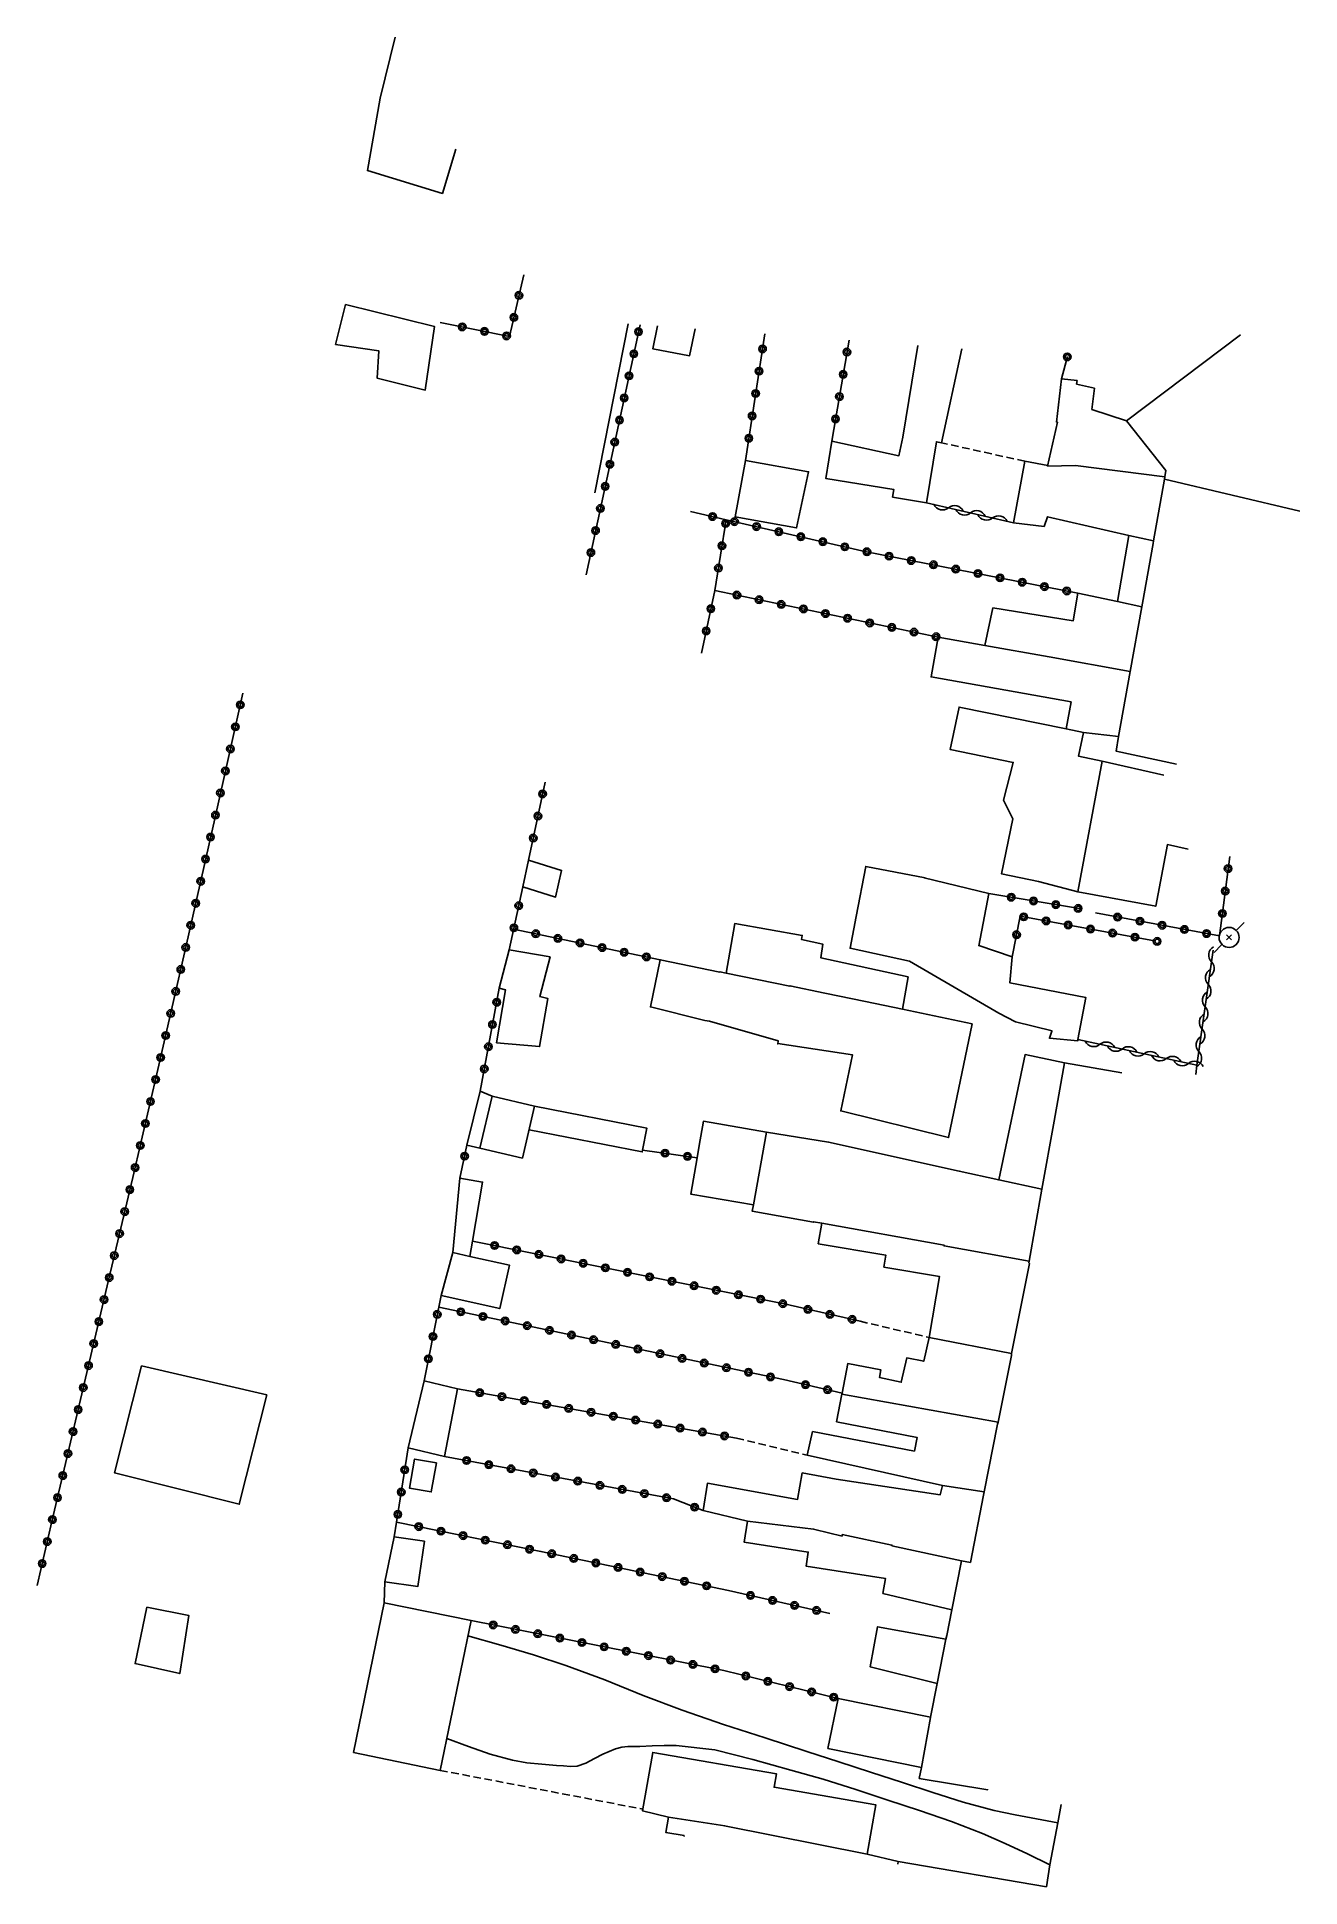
# Model space of a CAD drawing. Header units: millimetres. Extents: x 139000 to 140000, y 129196 to 129988.
# Drawn here: x 139387 to 139470.8, y 129783.4 to 129906.2 of the extents above; entities that cross this region are included whole.
import ezdxf

# ---------------------------------------------------------------- set-up
doc = ezdxf.new("R2010")
doc.units = ezdxf.units.MM
doc.linetypes.add('DASHED', pattern=[0.75, 0.5, -0.25])
doc.layers.get('0').update_dxf_attribs({"linetype": 'CONTINUOUS'})
for name, color, linetype in [('W0014', 7, 'CONTINUOUS'), ('W0017', 7, 'CONTINUOUS'), ('W0101', 7, 'CONTINUOUS'), ('W0104', 1, 'CONTINUOUS'), ('W0112', 1, 'DASHED'), ('W0303', 7, 'CONTINUOUS'), ('W0310', 3, 'CONTINUOUS'), ('W0323', 7, 'CONTINUOUS'), ('W0473', 7, 'CONTINUOUS'), ('W1102', 7, 'CONTINUOUS')]:
    doc.layers.add(name, color=color, linetype=linetype)

# ---------------------------------------------------------------- blocks, each defined once
blk = doc.blocks.new('T473')
for p, q in [((-0.166667, 0.166667), (0.166667, -0.166667)), ((-0.166667, -0.166667), (0.166667, 0.166667)), ((0.500001, 0.500001), (1.000002, 1.000002)), ((-1.000002, -1.000002), (-0.500001, -0.500001))]:
    blk.add_line(p, q)
blk.add_ellipse((0, 0), major_axis=(0.471405, 0.471405), ratio=1, start_param=5.4977871438, end_param=11.780972451)
blk = doc.blocks.new('t323o')
at = {"color": 0, "linetype": 'Continuous'}
for radius in [0.25, 0.15]:
    blk.add_circle((0, 0), radius, dxfattribs=at)
blk = doc.blocks.new('t310o')
at = {"color": 0, "linetype": 'Continuous'}
for centre, start, end in [((-0.5, 0.38), 216.8699, 323.1304), ((0.5, -0.37), 36.8699, 143.1303)]:
    blk.add_arc(centre, 0.625, start, end, dxfattribs=at)

msp = doc.modelspace()

# ---------------------------------------------------------------- linework, layer by layer
at = {"layer": 'W0014'}
for points in [[(139463.95, 129837.99), (139463.89, 129837.37)], [(139454.95, 129788.92), (139454.72, 129787.69), (139454.2, 129784.92), (139453.98, 129783.44)]]:
    msp.add_lwpolyline(points, dxfattribs=at)
at = {"layer": 'W0017'}
for points in [[(139454.72, 129787.69), (139453.31, 129787.96), (139451.9, 129788.22), (139450.49, 129788.52), (139448.45, 129789.08), (139446.43, 129789.72), (139444.41, 129790.38), (139442.3, 129791.05), (139440.19, 129791.75), (139438.08, 129792.44), (139435.31, 129793.33), (139432.55, 129794.23), (139429.8, 129795.18), (139427.22, 129796.16), (139424.67, 129797.19), (139422.08, 129798.15), (139419.93, 129798.84), (139417.76, 129799.48), (139415.58, 129800.12)], [(139414.18, 129793.29), (139415.62, 129792.77), (139417.06, 129792.25), (139418.53, 129791.85), (139419.5, 129791.69), (139420.48, 129791.59), (139421.46, 129791.51), (139421.92, 129791.47), (139422.38, 129791.43), (139422.83, 129791.46), (139423.41, 129791.66), (139423.97, 129791.97), (139424.54, 129792.26), (139424.95, 129792.44), (139425.37, 129792.61), (139425.8, 129792.73), (139426.19, 129792.76), (139426.59, 129792.76), (139426.99, 129792.76), (139427.8, 129792.8), (139428.6, 129792.84), (139429.41, 129792.84), (139431.96, 129792.54), (139434.49, 129791.91), (139437, 129791.2), (139439.16, 129790.59), (139441.31, 129789.92), (139443.44, 129789.21), (139445.55, 129788.52), (139447.66, 129787.79), (139449.73, 129787), (139451.23, 129786.33), (139452.72, 129785.63), (139454.2, 129784.92)]]:
    msp.add_lwpolyline(points, dxfattribs=at)
at = {"layer": 'W0101'}
for points in [[(139461.9, 129877.47), (139459.28, 129880.77), (139466.85, 129886.48)], [(139461.8, 129876.9), (139461.83, 129877.05), (139461.9, 129877.47)], [(139461.04, 129872.63), (139461.07, 129872.79), (139461.8, 129876.9)], [(139460.34, 129868.67), (139461.04, 129872.63)], [(139459.53, 129864.13), (139460.29, 129868.41), (139460.34, 129868.67)], [(139462.6, 129857.97), (139458.59, 129858.84), (139458.76, 129859.81), (139459.53, 129864.13)], [(139463.38, 129852.32), (139461.99, 129852.63), (139461.22, 129848.54), (139456.05, 129849.5), (139457.67, 129858.17), (139461.76, 129857.24)], [(139454.48, 129834.28), (139455.16, 129838.14), (139458.98, 129837.48)], [(139453.67, 129829.75), (139454.48, 129834.28)], [(139452.83, 129824.98), (139453.67, 129829.75)], [(139451.64, 129818.73), (139451.66, 129818.86), (139452.84, 129824.82), (139452.81, 129824.86), (139452.83, 129824.98)], [(139450.73, 129814.16), (139450.73, 129814.16), (139450.76, 129814.3), (139451.64, 129818.73)], [(139449.8, 129809.44), (139449.84, 129809.66), (139450.73, 129814.16)], [(139448.92, 129804.98), (139448.92, 129804.98), (139449.8, 129809.44)], [(139447.35, 129800.14), (139447.68, 129801.83), (139448.33, 129805.1), (139448.92, 129804.98)], [(139446.28, 129794.7), (139446.28, 129794.7), (139446.28, 129794.72), (139446.72, 129796.94), (139447.3, 129799.89), (139447.35, 129800.14)], [(139444.1, 129784.95), (139444.13, 129785.12), (139453.98, 129783.44)]]:
    msp.add_lwpolyline(points, dxfattribs=at)
at = {"layer": 'W0104'}
for points in [[(139414.78, 129898.79), (139413.89, 129895.86), (139408.91, 129897.37), (139409.76, 129902.19), (139410.75, 129906.24)], [(139430.67, 129886.87), (139430.29, 129885.08), (139427.86, 129885.54), (139428.15, 129887.06)], [(139448.35, 129885.55), (139447, 129879.31), (139446.67, 129879.38), (139446.01, 129875.33), (139443.76, 129875.7), (139443.84, 129876.21), (139439.32, 129876.94), (139439.72, 129879.41), (139444.18, 129878.45), (139444.45, 129879.69), (139445.43, 129885.77)], [(139461.07, 129872.79), (139459.43, 129873.16), (139454.03, 129874.4), (139453.81, 129873.75), (139451.79, 129873.99), (139452.53, 129878.08), (139454.05, 129877.8), (139454.04, 129877.76), (139454.71, 129880.67), (139454.64, 129880.68), (139454.97, 129883.56), (139456, 129883.44), (139455.97, 129883.2), (139457.15, 129882.93), (139456.99, 129881.52), (139459.28, 129880.77)], [(139461.83, 129877.05), (139455.89, 129877.8), (139454.04, 129877.76)], [(139458.68, 129868.76), (139459.43, 129873.16)], [(139449.88, 129865.85), (139450.42, 129868.34), (139455.74, 129867.48), (139456.04, 129869.33), (139458.68, 129868.76), (139460.29, 129868.41)], [(139455.28, 129860.31), (139455.6, 129862.11), (139446.31, 129863.76), (139446.78, 129866.4), (139449.88, 129865.85), (139454.15, 129865.09), (139459.53, 129864.13)], [(139456.05, 129849.5), (139453.45, 129850.19), (139450.99, 129850.69), (139451.74, 129854.34), (139451.11, 129855.59), (139451.76, 129858.09), (139447.59, 129858.94), (139448.17, 129861.76), (139455.28, 129860.31), (139456.42, 129860.08), (139456.1, 129858.5), (139457.67, 129858.17)], [(139458.76, 129859.81), (139456.42, 129860.08)], [(139450.8, 129841.44), (139444.88, 129844.9), (139440.94, 129845.75), (139441.35, 129847.86), (139441.98, 129851.18), (139445.92, 129850.42), (139445.86, 129850.42), (139450.15, 129849.38), (139449.48, 129845.92), (139449.48, 129845.94), (139451.7, 129845.18), (139451.53, 129843.46), (139456.59, 129842.48), (139456.06, 129839.7), (139456.04, 129839.6), (139454.17, 129839.78), (139454.33, 129840.26), (139454.34, 129840.27), (139451.91, 129840.86)], [(139432.72, 129844.11), (139433.29, 129847.39), (139437.77, 129846.61), (139437.72, 129846.33), (139439.14, 129846.02), (139438.99, 129845.12), (139444.79, 129843.85), (139444.42, 129841.7)], [(139451.91, 129840.86), (139450.8, 129841.44)], [(139450.8, 129830.37), (139452.55, 129838.69), (139455.16, 129838.14)], [(139416.38, 129832.48), (139415.51, 129832.69), (139416.39, 129836.27), (139417.18, 129835.93)], [(139420, 129835.27), (139427.46, 129833.8), (139427.17, 129832.36), (139427.15, 129832.23), (139419.64, 129833.7)], [(139434.52, 129828.71), (139430.37, 129829.43), (139430.79, 129831.85), (139430.93, 129832.65), (139431.21, 129834.27), (139435.39, 129833.54)], [(139452.83, 129824.98), (139447.18, 129825.99), (139447.19, 129826.04), (139439.06, 129827.5), (139438.52, 129827.6), (139438.52, 129827.57), (139434.45, 129828.3), (139434.52, 129828.71), (139435.39, 129833.54), (139439.51, 129832.89), (139439.51, 129832.89), (139448.18, 129830.96), (139448.18, 129830.95), (139450.8, 129830.37), (139453.67, 129829.75)], [(139414.58, 129825.56), (139415.05, 129830.48)], [(139415.05, 129830.48), (139416.55, 129830.23), (139415.88, 129826.32), (139415.71, 129825.3)], [(139438.82, 129826.14), (139439.06, 129827.5)], [(139446.18, 129819.92), (139446.87, 129823.97), (139443.18, 129824.59), (139443.31, 129825.38), (139438.82, 129826.14)], [(139447.06, 129810.09), (139438.1, 129812.1), (139438.45, 129813.67), (139445.21, 129812.37), (139445.39, 129813.28), (139440.04, 129814.32), (139440.39, 129816.15), (139440.41, 129816.23), (139440.78, 129818.18), (139442.98, 129817.76), (139442.89, 129817.26), (139444.33, 129816.94), (139444.7, 129818.56), (139445.83, 129818.34), (139446.18, 129819.92), (139451.66, 129818.86)], [(139450.76, 129814.3), (139440.39, 129816.15)], [(139447.68, 129801.83), (139443.12, 129802.93), (139443.28, 129803.92), (139438.02, 129804.74), (139438.16, 129805.67), (139433.91, 129806.33), (139434.13, 129807.73), (139431.19, 129808.43), (139431.47, 129810.24), (139437.46, 129809.17), (139437.77, 129810.93), (139440.02, 129810.52), (139446.91, 129809.47), (139447.06, 129810.09), (139449.84, 129809.66)], [(139434.13, 129807.73), (139438.52, 129807.2), (139438.6, 129807.18), (139440.41, 129806.73), (139440.42, 129806.83), (139443.72, 129806.13), (139443.71, 129806.09), (139448.33, 129805.1)], [(139446.72, 129796.94), (139442.28, 129798.05), (139442.76, 129800.71), (139447.3, 129799.89)], [(139445.67, 129791.38), (139439.47, 129792.64), (139440.15, 129795.96), (139446.28, 129794.72)], [(139450.08, 129789.88), (139450.08, 129789.88), (139445.53, 129790.65), (139445.67, 129791.38), (139446.28, 129794.7)], [(139429.91, 129786.78), (139429.92, 129786.85), (139428.72, 129787.05), (139428.89, 129788.07), (139427.17, 129788.49), (139427.84, 129792.37), (139436.05, 129790.96), (139435.9, 129790.06), (139442.64, 129788.9), (139442.08, 129785.62), (139444.13, 129785.12)], [(139442.08, 129785.62), (139432.61, 129787.5), (139432.62, 129787.5), (139428.89, 129788.07)]]:
    msp.add_lwpolyline(points, dxfattribs=at)
for points in [[(139407.46, 129888.49), (139413.37, 129887.02), (139412.75, 129882.8), (139409.55, 129883.6), (139409.67, 129885.42), (139406.8, 129885.84)], [(139433.99, 129878.13), (139438.18, 129877.38), (139437.39, 129873.65), (139433.31, 129874.38)], [(139419.61, 129851.6), (139421.8, 129850.92), (139421.4, 129849.15), (139419.22, 129849.83)], [(139417.48, 129839.48), (139418.08, 129842.99), (139417.66, 129843.1), (139418.31, 129845.65), (139421.03, 129845.18), (139420.35, 129842.54), (139420.89, 129842.41), (139420.34, 129839.23)], [(139441.96, 129842.21), (139444.42, 129841.7), (139449.03, 129840.73), (139447.47, 129833.19), (139440.32, 129834.96), (139441.09, 129838.68), (139436.15, 129839.42), (139436.14, 129839.39), (139436.17, 129839.6), (139431.61, 129840.92), (139431.3, 129840.96), (139427.69, 129841.86), (139428.34, 129844.99), (139432.3, 129844.17), (139432.3, 129844.19), (139432.72, 129844.11), (139436.95, 129843.23), (139436.95, 129843.26), (139439.26, 129842.78)], [(139416.38, 129832.48), (139417.18, 129835.93), (139420, 129835.27), (139419.2, 129831.82)], [(139414.58, 129825.56), (139415.71, 129825.3), (139418.33, 129824.72), (139417.69, 129821.83), (139413.8, 129822.7)], [(139393.92, 129818.03), (139402.23, 129816.1), (139400.41, 129808.85), (139392.14, 129810.92)], [(139411.62, 129812.58), (139412.67, 129817.03), (139414.89, 129816.51), (139414.02, 129812.02)], [(139413.49, 129811.59), (139413.15, 129809.66), (139411.71, 129809.91), (139412.04, 129811.84)], [(139410.69, 129806.68), (139412.7, 129806.39), (139412.25, 129803.38), (139410.06, 129803.7), (139410.69, 129806.68)], [(139394.27, 129802.02), (139397.07, 129801.45), (139396.46, 129797.61), (139393.5, 129798.27)], [(139407.98, 129792.37), (139410.03, 129802.3), (139415.79, 129801.12), (139413.74, 129791.18)]]:
    msp.add_lwpolyline(points, close=True, dxfattribs=at)
at = {"layer": 'W0112'}
for points in [[(139452.53, 129878.08), (139447, 129879.31)], [(139441.61, 129820.99), (139446.18, 129819.92)], [(139433.4, 129813.24), (139438.1, 129812.1)], [(139413.74, 129791.18), (139427.21, 129788.6)]]:
    msp.add_lwpolyline(points, dxfattribs=at)
at = {"layer": 'W0303'}
msp.add_lwpolyline([(139424.01, 129875.99), (139426.22, 129887.2)], dxfattribs=at)
at = {"layer": 'W0310'}
for points in [[(139446.01, 129875.33), (139451.79, 129873.99)], [(139465.02, 129845.63), (139463.95, 129837.99), (139456.06, 129839.7)]]:
    msp.add_lwpolyline(points, dxfattribs=at)
at = {"layer": 'W0323'}
for points in [[(139419.29, 129890.45), (139418.34, 129886.36), (139413.74, 129887.3)], [(139423.42, 129870.55), (139427, 129887.14)], [(139435.28, 129886.53), (139433.99, 129878.13)], [(139440.87, 129886.11), (139439.72, 129879.41)], [(139455.36, 129885.03), (139454.97, 129883.56)], [(139430.36, 129874.74), (139432.72, 129874.2), (139441.91, 129872.1), (139456.04, 129869.33)], [(139431.96, 129869.51), (139432.72, 129874.2)], [(139431.96, 129869.51), (139431.08, 129865.35)], [(139446.78, 129866.4), (139431.96, 129869.51)], [(139386.99, 129803.45), (139387.98, 129807.69), (139388.97, 129811.93), (139389.96, 129816.17), (139391.65, 129823.35), (139393.34, 129830.53), (139395.01, 129837.71), (139396.91, 129846.03), (139398.78, 129854.35), (139400.65, 129862.68)], [(139419.61, 129851.6), (139420.71, 129856.77)], [(139466.13, 129851.85), (139465.45, 129846.57)], [(139419.22, 129849.83), (139418.31, 129845.65)], [(139456.3, 129848.37), (139450.15, 129849.38)], [(139465.45, 129846.57), (139457.22, 129848.1)], [(139428.34, 129844.99), (139418.61, 129847.03)], [(139451.7, 129845.18), (139452.22, 129847.89), (139461.14, 129846.25)], [(139417.66, 129843.1), (139416.39, 129836.27)], [(139415.51, 129832.69), (139415.05, 129830.48)], [(139430.79, 129831.85), (139427.17, 129832.36)], [(139415.88, 129826.32), (139436.68, 129822.12)], [(139413.8, 129822.7), (139413.65, 129821.93), (139412.67, 129817.03)], [(139436.52, 129817.12), (139413.65, 129821.93)], [(139436.68, 129822.12), (139441.61, 129820.99)], [(139414.89, 129816.51), (139433.4, 129813.24)], [(139436.52, 129817.12), (139440.41, 129816.23)], [(139411.62, 129812.58), (139410.85, 129807.66), (139410.69, 129806.68)], [(139429.23, 129809.2), (139414.02, 129812.02)], [(139431.19, 129808.43), (139429.23, 129809.2)], [(139410.85, 129807.66), (139420.42, 129805.71), (139432.87, 129803.12)], [(139410.06, 129803.7), (139410.03, 129802.3)], [(139432.87, 129803.12), (139439.6, 129801.6)], [(139432.56, 129797.8), (139424.1, 129799.49), (139415.79, 129801.12)], [(139432.56, 129797.8), (139440.15, 129795.96)]]:
    msp.add_lwpolyline(points, dxfattribs=at)
at = {"layer": 'W1102'}
msp.add_lwpolyline([(139461.8, 129876.9), (139470.79, 129874.77)], dxfattribs=at)

# ---------------------------------------------------------------- block references
at = {"layer": 'W0310'}
for p, rotation in [((139447.47, 129874.99), 346.8794554395262), ((139448.93, 129874.65), 346.8794554395262), ((139450.39, 129874.31), 346.8794554395262), ((139464.91, 129844.85), 262.0158323776663), ((139464.7, 129843.36), 262.0158323776663), ((139464.5, 129841.87), 262.0158323776663), ((139464.29, 129840.39), 262.0158323776663), ((139457.52, 129839.38), 167.7566224974077), ((139458.99, 129839.07), 167.7566224974077), ((139464.08, 129838.9), 262.0158323776663), ((139460.45, 129838.75), 167.7566224974077), ((139461.92, 129838.43), 167.7566224974077), ((139463.39, 129838.11), 167.7566224974077)]:
    msp.add_blockref('t310o', p, dxfattribs=dict(at, rotation=rotation))
at = {"layer": 'W0323'}
for p, rotation in [((139418.97, 129889.09), 256.9004711513097), ((139415.21, 129887), 168.4985716499751), ((139418.63, 129887.63), 256.9004711513097), ((139416.68, 129886.7), 168.4985716499751), ((139418.15, 129886.4), 168.4985716499751), ((139426.9, 129886.68), 77.82111690256271), ((139426.59, 129885.21), 77.82111690256271), ((139435.13, 129885.54), 261.2093779048421), ((139440.73, 129885.33), 260.264853881121), ((139455.35, 129885.01), 255.4998332328212), ((139426.27, 129883.75), 77.82111690256271), ((139434.9, 129884.06), 261.2093779048421), ((139440.48, 129883.85), 260.264853881121), ((139425.95, 129882.28), 77.82111690256271), ((139434.67, 129882.58), 261.2093779048421), ((139440.23, 129882.37), 260.264853881121), ((139425.64, 129880.81), 77.82111690256271), ((139434.44, 129881.09), 261.2093779048421), ((139439.97, 129880.89), 260.264853881121), ((139434.22, 129879.61), 261.2093779048421), ((139425.32, 129879.35), 77.82111690256271), ((139425, 129877.88), 77.82111690256271), ((139424.69, 129876.41), 77.82111690256271), ((139424.37, 129874.95), 77.82111690256271), ((139424.05, 129873.48), 77.82111690256271), ((139431.82, 129874.41), 347.1276319725673), ((139432.68, 129873.95), 80.82690788583676), ((139433.28, 129874.07), 347.1256757355645), ((139434.74, 129873.74), 347.1256757355645), ((139432.44, 129872.47), 80.82690788583676), ((139436.21, 129873.4), 347.1256757355645), ((139437.67, 129873.07), 347.1256757355645), ((139439.13, 129872.74), 347.1256757355645), ((139440.59, 129872.4), 347.1256757355645), ((139423.74, 129872.02), 77.82111690256271), ((139432.2, 129870.99), 80.82690788583676), ((139442.06, 129872.07), 348.9062004350627), ((139443.53, 129871.78), 348.9062004350627), ((139445, 129871.49), 348.9062004350627), ((139446.47, 129871.21), 348.9062004350627), ((139447.95, 129870.92), 348.9062004350627), ((139449.42, 129870.63), 348.9062004350627), ((139450.89, 129870.34), 348.9062004350627), ((139452.36, 129870.05), 348.9062004350627), ((139453.83, 129869.76), 348.9062004350627), ((139433.43, 129869.2), 168.1631802794023), ((139434.9, 129868.89), 168.1631802794023), ((139436.37, 129868.58), 168.1631802794023), ((139455.31, 129869.47), 348.9062004350627), ((139431.7, 129868.29), 258.0258674218353), ((139437.84, 129868.28), 168.1631802794023), ((139439.3, 129867.97), 168.1631802794023), ((139440.77, 129867.66), 168.1631802794023), ((139442.24, 129867.35), 168.1631802794023), ((139431.39, 129866.82), 258.0258674218353), ((139443.71, 129867.05), 168.1631802794023), ((139445.18, 129866.74), 168.1631802794023), ((139446.64, 129866.43), 168.1631802794023), ((139400.48, 129861.91), 77.32551302254791), ((139400.15, 129860.45), 77.32551302254791), ((139399.82, 129858.98), 77.32551302254791), ((139399.49, 129857.52), 77.32551302254791), ((139399.16, 129856.06), 77.32551302254791), ((139420.54, 129856), 78.04766014738847), ((139398.83, 129854.59), 77.32551302254791), ((139420.23, 129854.53), 78.04766014738847), ((139398.5, 129853.13), 77.33206502573611), ((139419.92, 129853.07), 78.04766014738847), ((139398.17, 129851.67), 77.33206502573611), ((139397.85, 129850.2), 77.33206502573611), ((139466.02, 129851.04), 262.6720124548169), ((139451.63, 129849.14), 170.607141831144), ((139453.11, 129848.89), 170.607141831144), ((139465.83, 129849.55), 262.6720124548169), ((139397.52, 129848.74), 77.33206502573611), ((139418.95, 129848.58), 257.7995312722668), ((139452.46, 129847.84), 350.0129607043019), ((139454.59, 129848.65), 170.607141831144), ((139456.07, 129848.4), 170.607141831144), ((139458.69, 129847.82), 169.5182434731408), ((139465.64, 129848.06), 262.6720124548169), ((139397.19, 129847.28), 77.33206502573611), ((139418.63, 129847.11), 257.7995312722668), ((139420.08, 129846.72), 168.137174140282), ((139421.55, 129846.41), 168.137174140282), ((139451.99, 129846.65), 79.14274737538648), ((139453.94, 129847.57), 350.0129607043019), ((139455.41, 129847.3), 350.0129607043019), ((139456.89, 129847.03), 350.0129607043019), ((139458.36, 129846.76), 350.0129607043019), ((139459.84, 129846.49), 350.0129607043019), ((139460.17, 129847.55), 169.5182434731408), ((139461.64, 129847.28), 169.5182434731408), ((139463.12, 129847), 169.5182434731408), ((139464.59, 129846.73), 169.5182434731408), ((139396.86, 129845.81), 77.16090964819722), ((139423.02, 129846.11), 168.137174140282), ((139424.48, 129845.8), 168.137174140282), ((139425.95, 129845.49), 168.137174140282), ((139427.42, 129845.18), 168.137174140282), ((139461.31, 129846.21), 350.0129607043019), ((139396.53, 129844.35), 77.16090964819722), ((139396.19, 129842.89), 77.16090964819722), ((139417.49, 129842.17), 259.4887097156665), ((139395.86, 129841.43), 77.16090964819722), ((139417.21, 129840.69), 259.4887097156665), ((139395.53, 129839.96), 77.16090964819722), ((139416.94, 129839.22), 259.4887097156665), ((139395.19, 129838.5), 77.16090964819722), ((139394.86, 129837.04), 76.89825359362439), ((139416.67, 129837.74), 259.4887097156665), ((139394.52, 129835.58), 76.89825359362439), ((139394.18, 129834.12), 76.89825359362439), ((139393.84, 129832.66), 76.89825359362439), ((139415.36, 129831.95), 258.2753586529308), ((139428.66, 129832.15), 171.9831258767172), ((139430.15, 129831.94), 171.9831258767172), ((139393.5, 129831.19), 76.89825359362439), ((139393.15, 129829.73), 76.7550323452854), ((139392.81, 129828.27), 76.7550323452854), ((139392.47, 129826.81), 76.7550323452854), ((139417.35, 129826.02), 348.5682519459396), ((139418.82, 129825.73), 348.5682519459396), ((139392.12, 129825.35), 76.7550323452854), ((139420.29, 129825.43), 348.5682519459396), ((139421.76, 129825.13), 348.5682519459396), ((139423.23, 129824.84), 348.5682519459396), ((139424.7, 129824.54), 348.5682519459396), ((139391.78, 129823.89), 76.7550323452854), ((139426.17, 129824.24), 348.5682519459396), ((139427.64, 129823.94), 348.5682519459396), ((139429.12, 129823.65), 348.5682519459396), ((139430.59, 129823.35), 348.5682519459396), ((139391.44, 129822.43), 76.77193288531123), ((139432.06, 129823.05), 348.5682519459396), ((139433.53, 129822.75), 348.5682519459396), ((139435, 129822.46), 348.5682519459396), ((139436.47, 129822.16), 348.5682519459396), ((139391.09, 129820.97), 76.77193288531123), ((139413.55, 129821.45), 258.6990642732171), ((139415.11, 129821.62), 168.1084386261924), ((139416.58, 129821.31), 168.1084386261924), ((139418.05, 129821.01), 168.1084386261924), ((139419.52, 129820.7), 168.1084386261924), ((139438.14, 129821.78), 347.1505515612811), ((139439.6, 129821.45), 347.1505515612811), ((139441.07, 129821.12), 347.1505515612811), ((139390.75, 129819.51), 76.77193288531123), ((139413.26, 129819.98), 258.6990642732171), ((139420.99, 129820.39), 168.1084386261924), ((139422.45, 129820.08), 168.1084386261924), ((139423.92, 129819.77), 168.1084386261924), ((139425.39, 129819.46), 168.1084386261924), ((139412.96, 129818.5), 258.6990642732171), ((139426.86, 129819.15), 168.1084386261924), ((139428.33, 129818.84), 168.1084386261924), ((139429.79, 129818.53), 168.1084386261924), ((139431.26, 129818.22), 168.1084386261924), ((139390.41, 129818.05), 76.77193288531123), ((139432.73, 129817.91), 168.1084386261924), ((139434.2, 129817.61), 168.1084386261924), ((139435.66, 129817.3), 168.1084386261924), ((139390.06, 129816.59), 76.77193288531123), ((139416.37, 129816.25), 349.9844273076633), ((139417.84, 129815.99), 349.9844273076633), ((139419.32, 129815.73), 349.9844273076633), ((139437.98, 129816.78), 347.0937593072371), ((139439.45, 129816.45), 347.0937593072371), ((139389.72, 129815.13), 76.84462050737446), ((139420.8, 129815.47), 349.9844273076633), ((139422.27, 129815.21), 349.9844273076633), ((139423.75, 129814.95), 349.9844273076633), ((139425.23, 129814.69), 349.9844273076633), ((139389.38, 129813.67), 76.84462050737446), ((139426.71, 129814.43), 349.9844273076633), ((139428.18, 129814.17), 349.9844273076633), ((139429.66, 129813.9), 349.9844273076633), ((139431.14, 129813.64), 349.9844273076633), ((139432.61, 129813.38), 349.9844273076633), ((139389.04, 129812.21), 76.84462050737446), ((139411.39, 129811.13), 261.0476821401871), ((139415.49, 129811.75), 169.4768224764722), ((139416.97, 129811.47), 169.4768224764722), ((139418.44, 129811.2), 169.4768224764722), ((139419.92, 129810.92), 169.4768224764722), ((139388.7, 129810.75), 76.84162505576387), ((139411.16, 129809.65), 261.0476821401871), ((139421.39, 129810.65), 169.4768224764722), ((139422.87, 129810.38), 169.4768224764722), ((139424.34, 129810.1), 169.4768224764722), ((139425.82, 129809.83), 169.4768224764722), ((139388.35, 129809.29), 76.84162505576387), ((139427.29, 129809.55), 169.4768224764722), ((139428.76, 129809.28), 169.4768224764722), ((139430.62, 129808.65), 158.8338397567716), ((139388.01, 129807.83), 76.84162505576387), ((139410.93, 129808.17), 261.0476821401871), ((139412.32, 129807.36), 348.4991513069913), ((139387.67, 129806.37), 76.85743437299628), ((139413.79, 129807.06), 348.4991513069913), ((139415.26, 129806.76), 348.4991513069913), ((139416.73, 129806.46), 348.4991513069913), ((139418.2, 129806.16), 348.4991513069913), ((139387.33, 129804.91), 76.85743437299628), ((139419.67, 129805.86), 348.4991513069913), ((139421.14, 129805.56), 348.274721494021), ((139422.6, 129805.25), 348.274721494021), ((139424.07, 129804.95), 348.274721494021), ((139425.54, 129804.65), 348.274721494021), ((139427.01, 129804.34), 348.274721494021), ((139428.48, 129804.04), 348.274721494021), ((139429.95, 129803.73), 348.274721494021), ((139431.42, 129803.43), 348.274721494021), ((139434.33, 129802.79), 347.2476669685491), ((139435.8, 129802.46), 347.2476669685491), ((139437.26, 129802.13), 347.2476669685491), ((139438.72, 129801.8), 347.2476669685491), ((139417.26, 129800.83), 168.9090109387508), ((139418.73, 129800.54), 168.9090109387508), ((139420.21, 129800.25), 168.9090109387508), ((139421.68, 129799.96), 168.9090109387508), ((139423.15, 129799.67), 168.9090109387508), ((139424.62, 129799.38), 168.7304432588053), ((139426.09, 129799.09), 168.7304432588053), ((139427.56, 129798.8), 168.7304432588053), ((139429.03, 129798.5), 168.7304432588053), ((139430.51, 129798.21), 168.7304432588053), ((139431.98, 129797.92), 168.7304432588053), ((139434.02, 129797.45), 346.3998025983382), ((139435.48, 129797.09), 346.3998025983382), ((139436.93, 129796.74), 346.3998025983382), ((139438.39, 129796.39), 346.3998025983382), ((139439.85, 129796.04), 346.3998025983382)]:
    msp.add_blockref('t323o', p, dxfattribs=dict(at, rotation=rotation))
at = {"layer": 'W0473', "rotation": 359.9999899823337}
msp.add_blockref('T473', (139466.09, 129846.47), dxfattribs=at)

doc.saveas('drawing.dxf')
